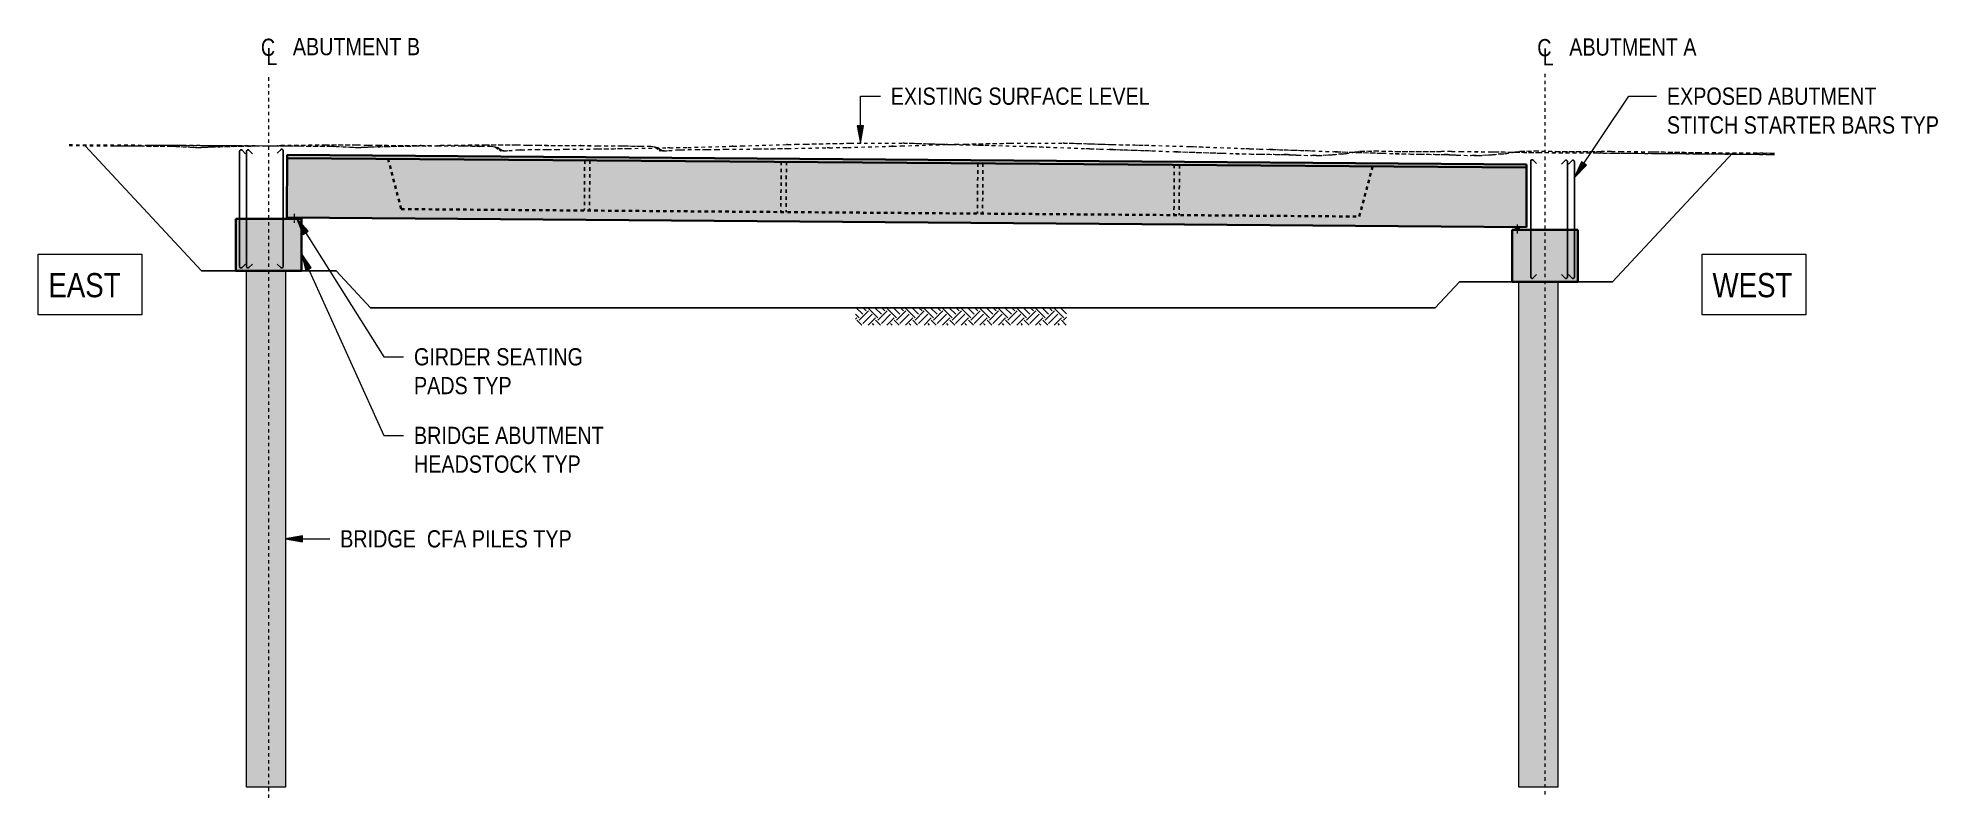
# Model space of a CAD drawing. Header units: metres. Extents: x -351 to -108, y 3 to 559.
# Drawn here: x -163.2 to -108.1, y 3.1 to 25.2 of the extents above; entities that cross this region are included whole.
import ezdxf

# ---------------------------------------------------------------- set-up
doc = ezdxf.new("R2010")
doc.units = ezdxf.units.M
for name, pattern in [('Dash - Tight', [0.0045, 0.003, -0.0015]), ('JacobsCenter', [0.015, 0.009, -0.0015, 0.003, -0.0015]), ('JacobsDash', [0.0045, 0.003, -0.0015])]:
    doc.linetypes.add(name, pattern=pattern)
for name, color, linetype, lineweight in [('A-ANNO-NOTE', 7, 'Continuous', 9), ('A-DETL', 7, 'Continuous', 13), ('A-DETL-GENF', 7, 'Continuous', 9), ('G-ANNO-TEXT', 7, 'Continuous', 9)]:
    doc.layers.add(name, color=color, linetype=linetype, lineweight=lineweight)
doc.styles.add('Arial Narrow', font='ARIALN.TTF', dxfattribs={"height": 0.5})
doc.styles.add('Arial Narrow_1', font='ARIALN.TTF', dxfattribs={"height": 0.7})

msp = doc.modelspace()

# ---------------------------------------------------------------- texts
at = {"layer": 'A-ANNO-NOTE', "char_height": 0.5, "attachment_point": 1, "style": 'Arial Narrow', "bg_fill": 3, "box_fill_scale": 1, "bg_fill_color": 256, "bg_fill_true_color": 13158600, "bg_fill_transparency": 0}
for s, insert in [('ABUTMENT B', (-155.8, 25.161)), ('ABUTMENT A', (-118.784, 25.15))]:
    msp.add_mtext(s, dxfattribs=dict(at, insert=insert))
at = {"layer": 'G-ANNO-TEXT', "char_height": 0.5, "attachment_point": 1, "style": 'Arial Narrow', "bg_fill": 3, "box_fill_scale": 1, "bg_fill_color": 256, "bg_fill_true_color": 13158600, "bg_fill_transparency": 0}
for s, insert in [('EXISTING SURFACE LEVEL', (-138.461, 23.724)), ('GIRDER SEATING ', (-152.287, 16.166)), ('PADS TYP', (-152.287, 15.332)), ('BRIDGE ABUTMENT ', (-152.287, 13.887)), ('HEADSTOCK TYP', (-152.287, 13.054)), ('BRIDGE  CFA PILES TYP', (-154.427, 10.887))]:
    msp.add_mtext(s, dxfattribs=dict(at, insert=insert))
at = {"layer": 'G-ANNO-TEXT', "insert": (-115.952, 23.724), "char_height": 0.5, "attachment_point": 1, "style": 'Arial Narrow', "bg_fill": 3, "box_fill_scale": 1, "bg_fill_color": 256, "bg_fill_transparency": 0}
msp.add_mtext('EXPOSED ABUTMENT', dxfattribs=at)

# ---------------------------------------------------------------- blocks, each defined once
blk = doc.blocks.new('T2DPAA-T2D-PWA-SU-M3D-000101_dwg-40820706-DRG-2873032 - SECTION-STAGE 3')
at = {"color": 9, "linetype": 'Dash - Tight', "lineweight": 18, "true_color": 0xc0c0c0}
for p, q in [((-343.748, 22.038), (-343.646, 22.057)), ((-343.742, 22.037), (-343.645, 22.055)), ((-343.646, 22.057), (-343.235, 22.052)), ((-343.645, 22.055), (-343.646, 22.057)), ((-343.645, 22.055), (-343.256, 22.05)), ((-343.256, 22.05), (-342.446, 22.063)), ((-343.256, 22.05), (-343.235, 22.052)), ((-343.235, 22.052), (-342.381, 22.066)), ((-342.446, 22.063), (-342.335, 22.065)), ((-342.381, 22.066), (-341.436, 22.064)), ((-342.381, 22.066), (-342.335, 22.065)), ((-342.335, 22.065), (-341.444, 22.064)), ((-341.444, 22.064), (-341.132, 22.051)), ((-341.444, 22.064), (-341.436, 22.064)), ((-341.436, 22.064), (-341.106, 22.05)), ((-341.106, 22.05), (-340.85, 22.052)), ((-340.85, 22.052), (-339.584, 22.041)), ((-340.85, 22.052), (-340.813, 22.05)), ((-330.284, 22.03), (-328.957, 22.072)), ((-330.284, 22.031), (-328.984, 22.071)), ((-328.952, 22.072), (-328.984, 22.071)), ((-328.957, 22.072), (-328.984, 22.071)), ((-328.957, 22.072), (-328.707, 22.079)), ((-328.952, 22.072), (-328.707, 22.079)), ((-328.707, 22.079), (-328.45, 22.085)), ((-328.707, 22.079), (-328.445, 22.084)), ((-328.707, 22.079), (-328.707, 22.079)), ((-328.45, 22.085), (-328.417, 22.085)), ((-328.445, 22.084), (-327.129, 22.111)), ((-328.445, 22.084), (-328.417, 22.085)), ((-328.417, 22.085), (-327.129, 22.112)), ((-327.129, 22.112), (-325.607, 22.111)), ((-327.129, 22.112), (-327.129, 22.111)), ((-327.129, 22.111), (-325.574, 22.111)), ((-325.569, 22.111), (-325.607, 22.111)), ((-325.574, 22.111), (-325.607, 22.111)), ((-325.574, 22.111), (-325.424, 22.11)), ((-325.569, 22.111), (-325.423, 22.11)), ((-325.424, 22.11), (-325.41, 22.11)), ((-325.423, 22.11), (-325.424, 22.11)), ((-325.423, 22.11), (-325.409, 22.11)), ((-325.41, 22.11), (-325.371, 22.109)), ((-325.41, 22.11), (-325.405, 22.11)), ((-325.409, 22.11), (-325.405, 22.11)), ((-325.405, 22.11), (-325.368, 22.109)), ((-325.371, 22.109), (-325.312, 22.108)), ((-325.371, 22.109), (-325.358, 22.109)), ((-325.368, 22.109), (-325.358, 22.109)), ((-325.358, 22.109), (-325.301, 22.109)), ((-325.312, 22.108), (-325.206, 22.106)), ((-325.312, 22.108), (-325.285, 22.108)), ((-325.301, 22.109), (-325.285, 22.108)), ((-325.285, 22.108), (-325.184, 22.106)), ((-325.206, 22.106), (-324.984, 22.098)), ((-325.206, 22.106), (-325.155, 22.105)), ((-325.184, 22.106), (-325.155, 22.105)), ((-325.155, 22.105), (-324.949, 22.098)), ((-324.984, 22.098), (-324.159, 22.071)), ((-324.984, 22.098), (-324.882, 22.096)), ((-324.949, 22.098), (-324.882, 22.096)), ((-324.882, 22.096), (-324.183, 22.073)), ((-324.183, 22.073), (-323.518, 22.06)), ((-324.183, 22.073), (-324.159, 22.071)), ((-324.159, 22.071), (-323.373, 22.056)), ((-323.518, 22.06), (-323.401, 22.057)), ((-323.518, 22.06), (-323.373, 22.056)), ((-323.401, 22.057), (-323.214, 22.052)), ((-323.373, 22.056), (-323.235, 22.053)), ((-323.235, 22.053), (-323.021, 22.047)), ((-323.235, 22.053), (-323.214, 22.052)), ((-323.214, 22.052), (-323.021, 22.047)), ((-349.786, 22.044), (-348.498, 22.037)), ((-349.786, 22.042), (-347.745, 22.03)), ((-348.498, 22.037), (-347.111, 22.026)), ((-348.498, 22.037), (-347.745, 22.03)), ((-347.745, 22.03), (-346.835, 22.023)), ((-347.111, 22.026), (-346.841, 22.024)), ((-346.841, 22.024), (-346.815, 22.023)), ((-346.841, 22.024), (-346.835, 22.023)), ((-346.835, 22.023), (-346.746, 22.02)), ((-346.815, 22.023), (-346.679, 22.018)), ((-346.746, 22.02), (-346.231, 21.996)), ((-346.746, 22.02), (-346.679, 22.018)), ((-346.679, 22.018), (-346.177, 21.995)), ((-346.231, 21.996), (-346.116, 21.987)), ((-346.231, 21.996), (-346.177, 21.995)), ((-346.177, 21.995), (-346.065, 21.986)), ((-346.116, 21.987), (-345.95, 21.994)), ((-346.116, 21.987), (-346.049, 21.984)), ((-346.065, 21.986), (-346.049, 21.984)), ((-346.049, 21.984), (-345.888, 21.991)), ((-345.95, 21.994), (-345.483, 22.012)), ((-345.95, 21.994), (-345.863, 21.993)), ((-345.888, 21.991), (-345.863, 21.993)), ((-345.863, 21.993), (-345.416, 22.01)), ((-345.483, 22.012), (-344.386, 22.036)), ((-345.483, 22.012), (-345.416, 22.01)), ((-345.416, 22.01), (-344.366, 22.032)), ((-344.386, 22.036), (-344.007, 22.036)), ((-344.386, 22.036), (-344.366, 22.032)), ((-344.366, 22.032), (-344.003, 22.033)), ((-344.007, 22.036), (-343.748, 22.038)), ((-344.003, 22.033), (-344.007, 22.036)), ((-344.003, 22.033), (-343.756, 22.035)), ((-343.748, 22.038), (-343.756, 22.035)), ((-343.742, 22.037), (-343.756, 22.035)), ((-341.132, 22.051), (-341.088, 22.049)), ((-341.106, 22.05), (-341.088, 22.049)), ((-341.088, 22.049), (-340.842, 22.05)), ((-340.842, 22.05), (-340.813, 22.05)), ((-340.813, 22.05), (-339.602, 22.04)), ((-339.584, 22.041), (-339.602, 22.04)), ((-339.578, 22.04), (-339.602, 22.04)), ((-339.584, 22.041), (-339.384, 22.04)), ((-339.578, 22.04), (-339.387, 22.039)), ((-339.387, 22.039), (-339.384, 22.04)), ((-339.387, 22.039), (-339.124, 22.038)), ((-339.384, 22.04), (-339.107, 22.038)), ((-339.124, 22.038), (-339.091, 22.037)), ((-339.107, 22.038), (-338.37, 22.033)), ((-339.107, 22.038), (-339.091, 22.037)), ((-339.091, 22.037), (-338.4, 22.032)), ((-338.4, 22.032), (-338.301, 22.031)), ((-338.37, 22.033), (-337.845, 22.024)), ((-338.37, 22.033), (-338.301, 22.031)), ((-338.301, 22.031), (-337.856, 22.024)), ((-337.856, 22.024), (-337.607, 22.024)), ((-337.856, 22.024), (-337.845, 22.024)), ((-337.845, 22.024), (-337.551, 22.024)), ((-337.607, 22.024), (-337.543, 22.024)), ((-337.551, 22.024), (-337.347, 21.983)), ((-337.551, 22.024), (-337.543, 22.024)), ((-337.543, 22.024), (-337.432, 22.001)), ((-337.432, 22.001), (-337.426, 21.997)), ((-337.432, 22.001), (-337.347, 21.983)), ((-337.426, 21.997), (-337.3, 21.901)), ((-337.347, 21.983), (-337.336, 21.974)), ((-337.336, 21.974), (-337.283, 21.935)), ((-337.336, 21.974), (-337.3, 21.901)), ((-337.3, 21.901), (-337.291, 21.894)), ((-337.291, 21.894), (-337.283, 21.935)), ((-337.291, 21.894), (-337.276, 21.885)), ((-337.283, 21.935), (-337.2, 21.885)), ((-337.166, 21.892), (-337.276, 21.885)), ((-337.2, 21.885), (-337.276, 21.885)), ((-337.2, 21.885), (-337.039, 21.896)), ((-337.166, 21.892), (-337.036, 21.901)), ((-337.039, 21.896), (-336.741, 21.915)), ((-337.036, 21.901), (-337.039, 21.896)), ((-337.036, 21.901), (-336.794, 21.916)), ((-336.794, 21.916), (-336.743, 21.92)), ((-336.743, 21.92), (-336.668, 21.92)), ((-336.743, 21.92), (-336.697, 21.919)), ((-336.741, 21.915), (-336.697, 21.919)), ((-336.741, 21.915), (-336.702, 21.917)), ((-336.702, 21.917), (-336.68, 21.919)), ((-336.697, 21.919), (-336.702, 21.917)), ((-336.697, 21.919), (-336.668, 21.92)), ((-336.697, 21.919), (-336.68, 21.919)), ((-336.68, 21.919), (-336.252, 21.926)), ((-336.668, 21.92), (-336.225, 21.927)), ((-336.252, 21.926), (-335.916, 21.927)), ((-336.252, 21.926), (-336.225, 21.927)), ((-336.225, 21.927), (-335.9, 21.928)), ((-335.916, 21.927), (-335.661, 21.928)), ((-335.916, 21.927), (-335.9, 21.928)), ((-335.9, 21.928), (-335.652, 21.929)), ((-335.661, 21.928), (-335.38, 21.935)), ((-335.661, 21.928), (-335.652, 21.929)), ((-335.652, 21.929), (-335.38, 21.936)), ((-335.38, 21.936), (-334.506, 21.945)), ((-335.38, 21.935), (-334.479, 21.944)), ((-335.38, 21.936), (-335.38, 21.935)), ((-334.506, 21.945), (-334.435, 21.945)), ((-334.479, 21.944), (-333.58, 21.958)), ((-334.479, 21.944), (-334.435, 21.945)), ((-334.435, 21.945), (-333.58, 21.958)), ((-333.58, 21.958), (-332.438, 21.979)), ((-333.58, 21.958), (-332.38, 21.979)), ((-333.58, 21.958), (-333.58, 21.958)), ((-332.37, 21.98), (-332.438, 21.979)), ((-332.38, 21.979), (-332.438, 21.979)), ((-332.38, 21.979), (-331.846, 21.987)), ((-332.37, 21.98), (-331.846, 21.987)), ((-331.846, 21.987), (-330.532, 22.023)), ((-331.846, 21.987), (-330.558, 22.022)), ((-331.846, 21.987), (-331.846, 21.987)), ((-330.527, 22.023), (-330.558, 22.022)), ((-330.532, 22.023), (-330.558, 22.022)), ((-330.532, 22.023), (-330.284, 22.03)), ((-330.527, 22.023), (-330.284, 22.031)), ((-330.284, 22.031), (-330.284, 22.03)), ((-323.021, 22.047), (-321.967, 22.015)), ((-323.021, 22.047), (-321.857, 22.012)), ((-323.021, 22.047), (-323.021, 22.047)), ((-321.967, 22.015), (-321.823, 22.011)), ((-321.857, 22.012), (-321.438, 21.997)), ((-321.857, 22.012), (-321.823, 22.011)), ((-321.823, 22.011), (-321.437, 21.997)), ((-321.438, 21.997), (-320.199, 21.951)), ((-321.437, 21.997), (-321.438, 21.997)), ((-321.437, 21.997), (-320.299, 21.956)), ((-320.299, 21.956), (-320.162, 21.951)), ((-320.199, 21.951), (-319.894, 21.94)), ((-320.199, 21.951), (-320.162, 21.951)), ((-320.162, 21.951), (-319.894, 21.94)), ((-319.894, 21.94), (-319.626, 21.932)), ((-319.894, 21.94), (-319.589, 21.93)), ((-319.894, 21.94), (-319.894, 21.94)), ((-319.511, 21.928), (-319.626, 21.932)), ((-319.589, 21.93), (-319.626, 21.932)), ((-319.589, 21.93), (-318.382, 21.891)), ((-319.511, 21.928), (-318.382, 21.891)), ((-318.382, 21.891), (-317.745, 21.865)), ((-318.382, 21.891), (-317.701, 21.863)), ((-318.382, 21.891), (-318.382, 21.891)), ((-317.634, 21.862), (-317.745, 21.865)), ((-317.701, 21.863), (-317.745, 21.865)), ((-317.701, 21.863), (-316.329, 21.819)), ((-317.634, 21.862), (-316.329, 21.82)), ((-316.329, 21.82), (-315.962, 21.808)), ((-316.329, 21.82), (-316.329, 21.819)), ((-316.329, 21.819), (-315.943, 21.806)), ((-315.962, 21.808), (-315.778, 21.807)), ((-315.962, 21.808), (-315.943, 21.806)), ((-315.943, 21.806), (-315.749, 21.805)), ((-315.778, 21.807), (-315.559, 21.799)), ((-315.778, 21.807), (-315.749, 21.805)), ((-315.749, 21.805), (-315.519, 21.797)), ((-315.559, 21.799), (-315.267, 21.794)), ((-315.559, 21.799), (-315.519, 21.797)), ((-315.519, 21.797), (-315.212, 21.792)), ((-315.267, 21.794), (-314.836, 21.788)), ((-315.267, 21.794), (-315.212, 21.792)), ((-315.212, 21.792), (-314.76, 21.785)), ((-314.836, 21.788), (-314.634, 21.784)), ((-314.836, 21.788), (-314.76, 21.785)), ((-314.76, 21.785), (-314.547, 21.781)), ((-314.634, 21.784), (-314.516, 21.781)), ((-314.492, 21.782), (-314.547, 21.781)), ((-314.547, 21.781), (-314.516, 21.781)), ((-314.516, 21.781), (-314.469, 21.782)), ((-314.492, 21.782), (-314.433, 21.783)), ((-314.412, 21.778), (-314.492, 21.782)), ((-314.433, 21.783), (-314.469, 21.782)), ((-314.433, 21.783), (-314.387, 21.78)), ((-314.412, 21.778), (-314.387, 21.78)), ((-314.412, 21.778), (-314.295, 21.769)), ((-314.387, 21.78), (-314.318, 21.775)), ((-314.318, 21.775), (-314.231, 21.769)), ((-314.295, 21.769), (-314.221, 21.769)), ((-314.295, 21.769), (-314.231, 21.769)), ((-314.231, 21.769), (-314.215, 21.769)), ((-314.221, 21.769), (-314.161, 21.766)), ((-314.221, 21.769), (-314.215, 21.769)), ((-314.215, 21.769), (-314.201, 21.768)), ((-314.201, 21.768), (-314.159, 21.768)), ((-314.201, 21.768), (-314.161, 21.766)), ((-314.161, 21.766), (-313.978, 21.763)), ((-314.159, 21.768), (-313.968, 21.764)), ((-313.978, 21.763), (-313.968, 21.764)), ((-313.978, 21.763), (-313.758, 21.751)), ((-313.968, 21.764), (-313.789, 21.754)), ((-313.688, 21.749), (-313.789, 21.754)), ((-313.632, 21.752), (-313.758, 21.751)), ((-313.688, 21.749), (-313.758, 21.751)), ((-313.609, 21.75), (-313.688, 21.749)), ((-313.632, 21.752), (-313.629, 21.752)), ((-313.632, 21.752), (-313.622, 21.752)), ((-313.629, 21.752), (-313.622, 21.752)), ((-313.622, 21.752), (-313.629, 21.752)), ((-313.622, 21.752), (-313.618, 21.753)), ((-313.622, 21.752), (-313.618, 21.753)), ((-313.622, 21.752), (-313.604, 21.75)), ((-313.622, 21.752), (-313.622, 21.752)), ((-313.622, 21.752), (-313.553, 21.752)), ((-313.618, 21.753), (-313.258, 21.776)), ((-313.609, 21.75), (-313.604, 21.75)), ((-313.604, 21.75), (-313.553, 21.752)), ((-313.553, 21.752), (-313.545, 21.752)), ((-313.545, 21.752), (-313.26, 21.77)), ((-313.26, 21.77), (-313.157, 21.778)), ((-313.26, 21.77), (-313.258, 21.776)), ((-313.258, 21.776), (-313.127, 21.785)), ((-313.157, 21.778), (-312.978, 21.791)), ((-313.157, 21.778), (-313.127, 21.785)), ((-313.127, 21.785), (-312.9, 21.801)), ((-312.9, 21.801), (-312.978, 21.791)), ((-312.903, 21.796), (-312.978, 21.791)), ((-312.903, 21.796), (-312.78, 21.804)), ((-312.9, 21.801), (-312.761, 21.811)), ((-312.78, 21.804), (-312.563, 21.843)), ((-312.78, 21.804), (-312.761, 21.811)), ((-312.761, 21.811), (-312.517, 21.854)), ((-312.563, 21.843), (-312.517, 21.854)), ((-312.563, 21.843), (-312.539, 21.848)), ((-312.539, 21.848), (-312.483, 21.859)), ((-312.517, 21.854), (-312.49, 21.86)), ((-312.49, 21.86), (-312.36, 21.878)), ((-312.49, 21.86), (-312.483, 21.859)), ((-312.483, 21.859), (-312.363, 21.876)), ((-312.363, 21.876), (-312.36, 21.878)), ((-312.363, 21.876), (-312.362, 21.876)), ((-312.362, 21.876), (-312.336, 21.876)), ((-312.36, 21.878), (-312.359, 21.878)), ((-312.359, 21.878), (-312.358, 21.878)), ((-312.359, 21.878), (-312.336, 21.876)), ((-312.358, 21.878), (-311.926, 21.889)), ((-312.358, 21.878), (-312.309, 21.876)), ((-312.336, 21.876), (-312.334, 21.876)), ((-312.334, 21.876), (-312.309, 21.876)), ((-312.309, 21.876), (-311.902, 21.887)), ((-311.926, 21.889), (-311.328, 21.875)), ((-311.926, 21.889), (-311.902, 21.887)), ((-311.902, 21.887), (-311.34, 21.873)), ((-311.34, 21.873), (-311.268, 21.872)), ((-311.328, 21.875), (-309.957, 21.87)), ((-311.328, 21.875), (-311.268, 21.872)), ((-311.268, 21.872), (-309.993, 21.867)), ((-309.957, 21.87), (-309.993, 21.867)), ((-309.961, 21.867), (-309.993, 21.867)), ((-309.718, 21.87), (-309.961, 21.867)), ((-309.696, 21.873), (-309.957, 21.87)), ((-309.696, 21.873), (-309.718, 21.87)), ((-309.689, 21.87), (-309.718, 21.87)), ((-309.696, 21.873), (-309.428, 21.871)), ((-309.689, 21.87), (-309.434, 21.868)), ((-309.434, 21.868), (-309.428, 21.871)), ((-309.434, 21.868), (-308.519, 21.86)), ((-309.428, 21.871), (-308.464, 21.862)), ((-308.519, 21.86), (-308.413, 21.859)), ((-308.464, 21.862), (-307.171, 21.84)), ((-308.464, 21.862), (-308.413, 21.859)), ((-308.413, 21.859), (-307.187, 21.838)), ((-307.187, 21.838), (-307.171, 21.84)), ((-307.187, 21.838), (-305.498, 21.827)), ((-307.171, 21.84), (-305.391, 21.828)), ((-305.498, 21.827), (-305.302, 21.825)), ((-305.391, 21.828), (-301.877, 21.801)), ((-305.391, 21.828), (-305.302, 21.825)), ((-305.302, 21.825), (-301.968, 21.799)), ((-301.968, 21.799), (-301.877, 21.801)), ((-301.968, 21.799), (-300.33, 21.783)), ((-301.877, 21.801), (-300.33, 21.785))]:
    blk.add_line(p, q, dxfattribs=at)
blk = doc.blocks.new('T2DPAA-T2D-PWA-SU-M3D-000100_SurveySurface_rvt-3-DRG-2873032 - SECTION-STAGE 3')
at = {"color": 9, "linetype": 'Dash - Tight', "lineweight": 18, "true_color": 0xc0c0c0}
blk.add_blockref('T2DPAA-T2D-PWA-SU-M3D-000101_dwg-40820706-DRG-2873032 - SECTION-STAGE 3', (0, 0), dxfattribs=at)
blk = doc.blocks.new('T2DPAA-T2D-PWA-SU-M3D-000101_dwg-V2-DRG-2873032 - SECTION-STAGE 3')
at = {"color": 9, "linetype": 'Dash - Tight', "lineweight": 18, "true_color": 0xc0c0c0}
for p, q in [((-349.786, 22.069), (-347.493, 22.057)), ((-349.786, 22.068), (-343.115, 22.03)), ((-349.786, 22.068), (-347.493, 22.057)), ((-347.493, 22.057), (-343.869, 22.037)), ((-339.113, 22.038), (-339.011, 22.057)), ((-339.107, 22.037), (-339.01, 22.055)), ((-339.011, 22.057), (-338.6, 22.052)), ((-339.01, 22.055), (-339.011, 22.057)), ((-339.01, 22.055), (-338.621, 22.05)), ((-338.621, 22.05), (-337.811, 22.063)), ((-338.621, 22.05), (-338.6, 22.052)), ((-338.6, 22.052), (-337.745, 22.066)), ((-337.811, 22.063), (-337.7, 22.065)), ((-337.745, 22.066), (-336.801, 22.064)), ((-337.745, 22.066), (-337.7, 22.065)), ((-337.7, 22.065), (-336.81, 22.064)), ((-336.81, 22.064), (-336.497, 22.051)), ((-336.81, 22.064), (-336.801, 22.064)), ((-336.801, 22.064), (-336.47, 22.05)), ((-336.47, 22.05), (-336.215, 22.052)), ((-336.215, 22.052), (-334.949, 22.041)), ((-336.215, 22.052), (-336.178, 22.05)), ((-325.649, 22.03), (-324.322, 22.072)), ((-325.649, 22.031), (-324.349, 22.071)), ((-324.317, 22.072), (-324.349, 22.071)), ((-324.322, 22.072), (-324.349, 22.071)), ((-324.322, 22.072), (-324.072, 22.079)), ((-324.317, 22.072), (-324.072, 22.079)), ((-324.072, 22.079), (-323.815, 22.085)), ((-324.072, 22.079), (-323.81, 22.084)), ((-324.072, 22.079), (-324.072, 22.079)), ((-323.815, 22.085), (-323.781, 22.085)), ((-323.81, 22.084), (-322.494, 22.111)), ((-323.81, 22.084), (-323.781, 22.085)), ((-323.781, 22.085), (-322.494, 22.112)), ((-322.494, 22.112), (-320.972, 22.111)), ((-322.494, 22.112), (-322.494, 22.111)), ((-322.494, 22.111), (-320.939, 22.111)), ((-320.934, 22.111), (-320.972, 22.111)), ((-320.939, 22.111), (-320.972, 22.111)), ((-320.939, 22.111), (-320.789, 22.11)), ((-320.934, 22.111), (-320.788, 22.11)), ((-320.789, 22.11), (-320.775, 22.11)), ((-320.788, 22.11), (-320.789, 22.11)), ((-320.788, 22.11), (-320.774, 22.11)), ((-320.775, 22.11), (-320.736, 22.109)), ((-320.775, 22.11), (-320.77, 22.11)), ((-320.774, 22.11), (-320.77, 22.11)), ((-320.77, 22.11), (-320.733, 22.109)), ((-320.736, 22.109), (-320.677, 22.108)), ((-320.736, 22.109), (-320.722, 22.109)), ((-320.733, 22.109), (-320.722, 22.109)), ((-320.722, 22.109), (-320.666, 22.109)), ((-320.677, 22.108), (-320.571, 22.106)), ((-320.677, 22.108), (-320.65, 22.108)), ((-320.666, 22.109), (-320.65, 22.108)), ((-320.65, 22.108), (-320.549, 22.106)), ((-320.571, 22.106), (-320.349, 22.098)), ((-320.571, 22.106), (-320.52, 22.105)), ((-320.549, 22.106), (-320.52, 22.105)), ((-320.52, 22.105), (-320.314, 22.098)), ((-320.349, 22.098), (-319.524, 22.071)), ((-320.349, 22.098), (-320.246, 22.096)), ((-320.314, 22.098), (-320.246, 22.096)), ((-320.246, 22.096), (-319.548, 22.073)), ((-319.548, 22.073), (-318.884, 22.06)), ((-319.548, 22.073), (-319.524, 22.071)), ((-319.524, 22.071), (-318.739, 22.056)), ((-318.884, 22.06), (-318.766, 22.057)), ((-318.884, 22.06), (-318.739, 22.056)), ((-318.766, 22.057), (-318.579, 22.052)), ((-318.739, 22.056), (-318.6, 22.053)), ((-318.6, 22.053), (-318.386, 22.047)), ((-318.6, 22.053), (-318.579, 22.052)), ((-318.579, 22.052), (-318.386, 22.047)), ((-343.869, 22.037), (-342.474, 22.026)), ((-343.869, 22.037), (-343.115, 22.03)), ((-343.115, 22.03), (-342.2, 22.023)), ((-342.474, 22.026), (-342.206, 22.024)), ((-342.206, 22.024), (-342.18, 22.023)), ((-342.206, 22.024), (-342.2, 22.023)), ((-342.2, 22.023), (-342.11, 22.02)), ((-342.18, 22.023), (-342.043, 22.018)), ((-342.11, 22.02), (-341.595, 21.996)), ((-342.11, 22.02), (-342.043, 22.018)), ((-342.043, 22.018), (-341.541, 21.995)), ((-341.595, 21.996), (-341.481, 21.987)), ((-341.595, 21.996), (-341.541, 21.995)), ((-341.541, 21.995), (-341.43, 21.986)), ((-341.481, 21.987), (-341.315, 21.994)), ((-341.481, 21.987), (-341.413, 21.984)), ((-341.43, 21.986), (-341.413, 21.984)), ((-341.413, 21.984), (-341.253, 21.991)), ((-341.315, 21.994), (-340.847, 22.012)), ((-341.315, 21.994), (-341.227, 21.993)), ((-341.253, 21.991), (-341.227, 21.993)), ((-341.227, 21.993), (-340.78, 22.01)), ((-340.847, 22.012), (-339.751, 22.036)), ((-340.847, 22.012), (-340.78, 22.01)), ((-340.78, 22.01), (-339.731, 22.032)), ((-339.751, 22.036), (-339.372, 22.036)), ((-339.751, 22.036), (-339.731, 22.032)), ((-339.731, 22.032), (-339.368, 22.033)), ((-339.372, 22.036), (-339.113, 22.038)), ((-339.368, 22.033), (-339.372, 22.036)), ((-339.368, 22.033), (-339.121, 22.035)), ((-339.113, 22.038), (-339.121, 22.035)), ((-339.107, 22.037), (-339.121, 22.035)), ((-336.497, 22.051), (-336.453, 22.049)), ((-336.47, 22.05), (-336.453, 22.049)), ((-336.453, 22.049), (-336.207, 22.05)), ((-336.207, 22.05), (-336.178, 22.05)), ((-336.178, 22.05), (-334.967, 22.04)), ((-334.949, 22.041), (-334.967, 22.04)), ((-334.943, 22.04), (-334.967, 22.04)), ((-334.949, 22.041), (-334.749, 22.04)), ((-334.943, 22.04), (-334.752, 22.039)), ((-334.752, 22.039), (-334.749, 22.04)), ((-334.752, 22.039), (-334.489, 22.038)), ((-334.749, 22.04), (-334.472, 22.038)), ((-334.489, 22.038), (-334.456, 22.037)), ((-334.472, 22.038), (-333.734, 22.033)), ((-334.472, 22.038), (-334.456, 22.037)), ((-334.456, 22.037), (-333.765, 22.032)), ((-333.765, 22.032), (-333.666, 22.031)), ((-333.734, 22.033), (-333.21, 22.024)), ((-333.734, 22.033), (-333.666, 22.031)), ((-333.666, 22.031), (-333.221, 22.024)), ((-333.221, 22.024), (-332.972, 22.024)), ((-333.221, 22.024), (-333.21, 22.024)), ((-333.21, 22.024), (-332.916, 22.024)), ((-332.972, 22.024), (-332.908, 22.024)), ((-332.916, 22.024), (-332.712, 21.983)), ((-332.916, 22.024), (-332.908, 22.024)), ((-332.908, 22.024), (-332.797, 22.002)), ((-332.797, 22.002), (-332.791, 21.997)), ((-332.797, 22.002), (-332.712, 21.983)), ((-332.791, 21.997), (-332.665, 21.9)), ((-332.712, 21.983), (-332.701, 21.974)), ((-332.701, 21.974), (-332.648, 21.935)), ((-332.701, 21.974), (-332.665, 21.9)), ((-332.665, 21.9), (-332.656, 21.893)), ((-332.656, 21.893), (-332.648, 21.935)), ((-332.656, 21.893), (-332.642, 21.885)), ((-332.648, 21.935), (-332.566, 21.885)), ((-332.531, 21.892), (-332.642, 21.885)), ((-332.566, 21.885), (-332.642, 21.885)), ((-332.566, 21.885), (-332.404, 21.896)), ((-332.531, 21.892), (-332.401, 21.901)), ((-332.404, 21.896), (-332.105, 21.915)), ((-332.401, 21.901), (-332.404, 21.896)), ((-332.401, 21.901), (-332.158, 21.917)), ((-332.158, 21.917), (-332.108, 21.92)), ((-332.108, 21.92), (-332.033, 21.92)), ((-332.108, 21.92), (-332.062, 21.919)), ((-332.105, 21.915), (-332.062, 21.919)), ((-332.105, 21.915), (-332.067, 21.918)), ((-332.067, 21.918), (-332.045, 21.919)), ((-332.062, 21.919), (-332.067, 21.918)), ((-332.062, 21.919), (-332.033, 21.92)), ((-332.062, 21.919), (-332.045, 21.919)), ((-332.045, 21.919), (-331.617, 21.926)), ((-332.033, 21.92), (-331.59, 21.927)), ((-331.617, 21.926), (-331.281, 21.927)), ((-331.617, 21.926), (-331.59, 21.927)), ((-331.59, 21.927), (-331.265, 21.928)), ((-331.281, 21.927), (-331.026, 21.928)), ((-331.281, 21.927), (-331.265, 21.928)), ((-331.265, 21.928), (-331.017, 21.929)), ((-331.026, 21.928), (-330.745, 21.935)), ((-331.026, 21.928), (-331.017, 21.929)), ((-331.017, 21.929), (-330.745, 21.936)), ((-330.745, 21.936), (-329.871, 21.945)), ((-330.745, 21.935), (-329.843, 21.944)), ((-330.745, 21.936), (-330.745, 21.935)), ((-329.871, 21.945), (-329.8, 21.945)), ((-329.843, 21.944), (-328.945, 21.958)), ((-329.843, 21.944), (-329.8, 21.945)), ((-329.8, 21.945), (-328.945, 21.958)), ((-328.945, 21.958), (-327.804, 21.979)), ((-328.945, 21.958), (-327.746, 21.979)), ((-328.945, 21.958), (-328.945, 21.958)), ((-327.735, 21.98), (-327.804, 21.979)), ((-327.746, 21.979), (-327.804, 21.979)), ((-327.746, 21.979), (-327.211, 21.987)), ((-327.735, 21.98), (-327.211, 21.987)), ((-327.211, 21.987), (-325.897, 22.023)), ((-327.211, 21.987), (-325.924, 22.022)), ((-327.211, 21.987), (-327.211, 21.987)), ((-325.892, 22.023), (-325.924, 22.022)), ((-325.897, 22.023), (-325.924, 22.022)), ((-325.897, 22.023), (-325.649, 22.03)), ((-325.892, 22.023), (-325.649, 22.031)), ((-325.649, 22.031), (-325.649, 22.03)), ((-318.386, 22.047), (-317.332, 22.015)), ((-318.386, 22.047), (-317.221, 22.012)), ((-318.386, 22.047), (-318.386, 22.047)), ((-317.332, 22.015), (-317.187, 22.011)), ((-317.221, 22.012), (-316.803, 21.997)), ((-317.221, 22.012), (-317.187, 22.011)), ((-317.187, 22.011), (-316.802, 21.997)), ((-316.803, 21.997), (-315.564, 21.951)), ((-316.802, 21.997), (-316.803, 21.997)), ((-316.802, 21.997), (-315.664, 21.956)), ((-315.664, 21.956), (-315.527, 21.951)), ((-315.564, 21.951), (-315.259, 21.94)), ((-315.564, 21.951), (-315.527, 21.951)), ((-315.527, 21.951), (-315.259, 21.94)), ((-315.259, 21.94), (-314.991, 21.932)), ((-315.259, 21.94), (-314.954, 21.93)), ((-315.259, 21.94), (-315.259, 21.94)), ((-314.877, 21.928), (-314.991, 21.932)), ((-314.954, 21.93), (-314.991, 21.932)), ((-314.954, 21.93), (-313.747, 21.891)), ((-314.877, 21.928), (-313.747, 21.891)), ((-313.747, 21.891), (-313.11, 21.865)), ((-313.747, 21.891), (-313.067, 21.863)), ((-313.747, 21.891), (-313.747, 21.891)), ((-313, 21.862), (-313.11, 21.865)), ((-313.067, 21.863), (-313.11, 21.865)), ((-313.067, 21.863), (-311.694, 21.819)), ((-313, 21.862), (-311.694, 21.82)), ((-311.694, 21.82), (-311.327, 21.808)), ((-311.694, 21.82), (-311.694, 21.819)), ((-311.694, 21.819), (-311.308, 21.806)), ((-311.327, 21.808), (-311.143, 21.807)), ((-311.327, 21.808), (-311.308, 21.806)), ((-311.308, 21.806), (-311.115, 21.805)), ((-311.143, 21.807), (-310.924, 21.799)), ((-311.143, 21.807), (-311.115, 21.805)), ((-311.115, 21.805), (-310.884, 21.797)), ((-310.924, 21.799), (-310.632, 21.794)), ((-310.924, 21.799), (-310.884, 21.797)), ((-310.884, 21.797), (-310.577, 21.792)), ((-310.632, 21.794), (-310.202, 21.788)), ((-310.632, 21.794), (-310.577, 21.792)), ((-310.577, 21.792), (-310.125, 21.785)), ((-310.202, 21.788), (-309.999, 21.784)), ((-310.202, 21.788), (-310.125, 21.785)), ((-310.125, 21.785), (-309.912, 21.781)), ((-309.999, 21.784), (-309.881, 21.781)), ((-309.857, 21.782), (-309.912, 21.781)), ((-309.912, 21.781), (-309.881, 21.781)), ((-309.881, 21.781), (-309.833, 21.782)), ((-309.857, 21.782), (-309.798, 21.783)), ((-309.777, 21.778), (-309.857, 21.782)), ((-309.798, 21.783), (-309.833, 21.782)), ((-309.798, 21.783), (-309.752, 21.78)), ((-309.777, 21.778), (-309.752, 21.78)), ((-309.777, 21.778), (-309.659, 21.769)), ((-309.752, 21.78), (-309.683, 21.775)), ((-309.683, 21.775), (-309.596, 21.769)), ((-309.659, 21.769), (-309.586, 21.769)), ((-309.659, 21.769), (-309.596, 21.769)), ((-309.596, 21.769), (-309.58, 21.769)), ((-309.586, 21.769), (-309.526, 21.766)), ((-309.586, 21.769), (-309.58, 21.769)), ((-309.58, 21.769), (-309.566, 21.768)), ((-309.566, 21.768), (-309.525, 21.768)), ((-309.566, 21.768), (-309.526, 21.766)), ((-309.526, 21.766), (-309.343, 21.763)), ((-309.525, 21.768), (-309.333, 21.764)), ((-309.343, 21.763), (-309.333, 21.764)), ((-309.343, 21.763), (-309.123, 21.751)), ((-309.333, 21.764), (-309.153, 21.754)), ((-309.053, 21.749), (-309.153, 21.754)), ((-308.996, 21.752), (-309.123, 21.751)), ((-309.053, 21.749), (-309.123, 21.751)), ((-308.973, 21.749), (-309.053, 21.749)), ((-308.996, 21.752), (-308.993, 21.752)), ((-308.996, 21.752), (-308.987, 21.752)), ((-308.993, 21.752), (-308.987, 21.752)), ((-308.987, 21.752), (-308.993, 21.752)), ((-308.987, 21.752), (-308.984, 21.753)), ((-308.987, 21.752), (-308.984, 21.753)), ((-308.987, 21.752), (-308.969, 21.75)), ((-308.987, 21.752), (-308.987, 21.752)), ((-308.987, 21.752), (-308.918, 21.752)), ((-308.984, 21.753), (-308.623, 21.776)), ((-308.973, 21.749), (-308.969, 21.75)), ((-308.969, 21.75), (-308.918, 21.752)), ((-308.918, 21.752), (-308.91, 21.752)), ((-308.91, 21.752), (-308.625, 21.77)), ((-308.625, 21.77), (-308.522, 21.778)), ((-308.625, 21.77), (-308.623, 21.776)), ((-308.623, 21.776), (-308.493, 21.785)), ((-308.522, 21.778), (-308.343, 21.79)), ((-308.522, 21.778), (-308.493, 21.785)), ((-308.493, 21.785), (-308.266, 21.801)), ((-308.266, 21.801), (-308.343, 21.79)), ((-308.269, 21.796), (-308.343, 21.79)), ((-308.269, 21.796), (-308.145, 21.804)), ((-308.266, 21.801), (-308.126, 21.811)), ((-308.145, 21.804), (-307.928, 21.842)), ((-308.145, 21.804), (-308.126, 21.811)), ((-308.126, 21.811), (-307.882, 21.854)), ((-307.928, 21.842), (-307.882, 21.854)), ((-307.928, 21.842), (-307.904, 21.848)), ((-307.904, 21.848), (-307.848, 21.859)), ((-307.882, 21.854), (-307.855, 21.86)), ((-307.855, 21.86), (-307.725, 21.878)), ((-307.855, 21.86), (-307.848, 21.859)), ((-307.848, 21.859), (-307.728, 21.876)), ((-307.728, 21.876), (-307.725, 21.878)), ((-307.728, 21.876), (-307.727, 21.876)), ((-307.727, 21.876), (-307.7, 21.876)), ((-307.725, 21.878), (-307.724, 21.878)), ((-307.724, 21.878), (-307.722, 21.878)), ((-307.724, 21.878), (-307.7, 21.876)), ((-307.722, 21.878), (-307.291, 21.889)), ((-307.722, 21.878), (-307.674, 21.876)), ((-307.7, 21.876), (-307.699, 21.876)), ((-307.699, 21.876), (-307.674, 21.876)), ((-307.674, 21.876), (-307.267, 21.887)), ((-307.291, 21.889), (-306.693, 21.875)), ((-307.291, 21.889), (-307.267, 21.887)), ((-307.267, 21.887), (-306.704, 21.873)), ((-306.704, 21.873), (-306.633, 21.872)), ((-306.693, 21.875), (-305.322, 21.87)), ((-306.693, 21.875), (-306.633, 21.872)), ((-306.633, 21.872), (-305.359, 21.867)), ((-305.322, 21.87), (-305.359, 21.867)), ((-305.326, 21.867), (-305.359, 21.867)), ((-305.083, 21.87), (-305.326, 21.867)), ((-305.062, 21.873), (-305.322, 21.87)), ((-305.062, 21.873), (-305.083, 21.87)), ((-305.054, 21.87), (-305.083, 21.87)), ((-305.062, 21.873), (-304.794, 21.871)), ((-305.054, 21.87), (-304.799, 21.868)), ((-304.799, 21.868), (-304.794, 21.871)), ((-304.799, 21.868), (-303.884, 21.86)), ((-304.794, 21.871), (-303.828, 21.862)), ((-303.884, 21.86), (-303.778, 21.859)), ((-303.828, 21.862), (-302.536, 21.84)), ((-303.828, 21.862), (-303.778, 21.859)), ((-303.778, 21.859), (-302.552, 21.838)), ((-302.552, 21.838), (-302.536, 21.84)), ((-302.552, 21.838), (-300.862, 21.827)), ((-302.536, 21.84), (-300.755, 21.828)), ((-300.862, 21.827), (-300.666, 21.825)), ((-300.755, 21.828), (-300.33, 21.825)), ((-300.755, 21.828), (-300.666, 21.825)), ((-300.666, 21.825), (-300.33, 21.823))]:
    blk.add_line(p, q, dxfattribs=at)
blk = doc.blocks.new('T2DPAA-T2D-PWA-SU-M3D-000100_SurveySurface_rvt-4-DRG-2873032 - SECTION-STAGE 3')
at = {"color": 9, "linetype": 'Dash - Tight', "lineweight": 18, "true_color": 0xc0c0c0}
blk.add_blockref('T2DPAA-T2D-PWA-SU-M3D-000101_dwg-V2-DRG-2873032 - SECTION-STAGE 3', (0, 0), dxfattribs=at)
blk = doc.blocks.new('CS_Annot_Centreline Symbol1 - CS_Annot_Centreline Symbol-5070896-DRG-2873032 - SECTION-STAGE 3')
at = {"layer": 'A-ANNO-NOTE', "char_height": 0.5, "attachment_point": 1, "style": 'Arial Narrow'}
for s, insert, width in [('C  ', (-344.226, 25.142), 0.88186), ('L', (-344.07, 24.876), 0.38481)]:
    blk.add_mtext(s, dxfattribs=dict(at, insert=insert, width=width))

# ---------------------------------------------------------------- hatches: boundary and pattern name
at = {"layer": 'A-DETL-GENF', "true_color": 0xd8d8d8}
msp.add_hatch(color=254, dxfattribs=at).paths.add_polyline_path([(-120.019, 19.678), (-120.021, 21.493), (-155.96, 21.771), (-155.974, 19.956), (-150.54, 19.914)])
at = {"layer": 'A-DETL-GENF', "true_color": 0xffffff}
for points in [[(-157.45, 18.409), (-155.545, 18.409), (-155.545, 19.914), (-157.45, 19.914)], [(-120.253, 18.089), (-120.253, 18.099), (-119.104, 18.099), (-119.104, 18.089), (-118.531, 18.089), (-118.531, 19.594), (-120.436, 19.594), (-120.436, 18.089)], [(-156.004, 3.444), (-156.004, 18.409), (-157.153, 18.409), (-157.153, 3.444)], [(-119.104, 3.445), (-119.104, 18.099), (-120.253, 18.099), (-120.253, 3.445), (-120.004, 3.445)]]:
    msp.add_hatch(color=7, dxfattribs=at).paths.add_polyline_path(points)
at = {"layer": 'A-DETL-GENF'}
h = msp.add_hatch(dxfattribs=at)
h.set_pattern_fill('FP_2', color=256, style=0, pattern_type=2)
h.set_pattern_definition([(315, (-138.02607, 10.849), (0.538815, 0), [0.381, -0.381]), (315, (-137.92507, 10.951), (0.538815, 0), [0.381, -0.381]), (315, (-137.82407, 11.052), (0.538815, 0), [0.381, -0.381]), (45, (-137.75707, 11.052), (0, 0.538815), [0.381, -0.381]), (45, (-137.65607, 10.951), (0, 0.538815), [0.381, -0.381]), (45, (-137.55507, 10.849), (0, 0.538815), [0.381, -0.381])])
h.paths.add_polyline_path([(-133.361, 16.836), (-133.361, 17.336), (-139.479, 17.336), (-139.479, 16.836)])
at = {"layer": 'G-ANNO-TEXT'}
for points in [[(-139.342, 22.111), (-139.254, 22.611), (-139.43, 22.611)], [(-118.637, 21.105), (-118.287, 21.472), (-118.433, 21.569)], [(-155.697, 19.937), (-155.505, 19.467), (-155.356, 19.561)], [(-155.552, 18.916), (-155.426, 18.424), (-155.265, 18.497)], [(-156.016, 10.637), (-155.516, 10.548), (-155.516, 10.725)]]:
    msp.add_hatch(color=256, dxfattribs=at).paths.add_polyline_path(points)

# ---------------------------------------------------------------- linework, layer by layer
at = {"layer": 'A-DETL', "linetype": 'JacobsCenter', "lineweight": 15}
for p, q in [((-156.499, 3.122), (-156.499, 24.122)), ((-119.484, 3.222), (-119.484, 24.122))]:
    msp.add_line(p, q, dxfattribs=at)
at = {"layer": 'A-DETL', "lineweight": 25}
for p, q in [((-158.45, 18.409), (-161.827, 22.03)), ((-157.345, 18.53), (-157.345, 21.88)), ((-157.272, 21.905), (-157.173, 21.806)), ((-157.145, 18.53), (-157.145, 21.88)), ((-157.072, 21.905), (-156.973, 21.806)), ((-156.153, 21.92), (-156.252, 21.821)), ((-156.08, 18.53), (-156.08, 21.895)), ((-119.901, 18.227), (-119.901, 21.592)), ((-119.828, 21.617), (-119.729, 21.518)), ((-118.91, 21.602), (-119.009, 21.503)), ((-118.836, 18.227), (-118.836, 21.577)), ((-118.71, 21.602), (-118.809, 21.503)), ((-118.636, 18.227), (-118.636, 21.577)), ((-117.531, 18.089), (-114.043, 21.83)), ((-158.45, 18.409), (-154.545, 18.409)), ((-157.272, 18.505), (-157.173, 18.604)), ((-157.072, 18.505), (-156.973, 18.604)), ((-156.153, 18.505), (-156.252, 18.604)), ((-153.545, 17.336), (-154.545, 18.409)), ((-119.829, 18.202), (-119.73, 18.301)), ((-118.909, 18.202), (-119.008, 18.301)), ((-118.709, 18.202), (-118.808, 18.301)), ((-122.67, 17.336), (-121.968, 18.089)), ((-121.968, 18.089), (-117.531, 18.089)), ((-153.545, 17.336), (-122.67, 17.336))]:
    msp.add_line(p, q, dxfattribs=at)
at = {"layer": 'A-DETL'}
for p, q in [((-155.96, 21.771), (-155.974, 19.956)), ((-120.021, 21.493), (-155.96, 21.771)), ((-120.019, 19.678), (-120.021, 21.493)), ((-155.974, 19.956), (-120.019, 19.678)), ((-155.819, 19.954), (-155.819, 19.904)), ((-155.694, 19.954), (-155.819, 19.954)), ((-155.819, 19.904), (-155.694, 19.904)), ((-155.694, 19.904), (-155.694, 19.954)), ((-120.355, 19.645), (-120.355, 19.595)), ((-120.23, 19.645), (-120.355, 19.645)), ((-120.355, 19.595), (-120.23, 19.595)), ((-120.23, 19.595), (-120.23, 19.645))]:
    msp.add_line(p, q, dxfattribs=at)
at = {"layer": 'A-DETL', "lineweight": 35}
for p, q in [((-155.96, 21.771), (-155.974, 19.956)), ((-155.961, 21.681), (-120.021, 21.403)), ((-155.96, 21.771), (-120.021, 21.493)), ((-120.021, 21.493), (-120.019, 19.678)), ((-155.978, 19.914), (-157.45, 19.914)), ((-157.45, 19.914), (-157.45, 18.409)), ((-155.545, 19.914), (-155.978, 19.914)), ((-155.974, 19.956), (-120.019, 19.678)), ((-155.545, 18.409), (-155.545, 19.914)), ((-120.436, 18.089), (-120.436, 19.594)), ((-120.436, 19.594), (-120.004, 19.594)), ((-120.004, 19.594), (-118.531, 19.594)), ((-118.531, 19.594), (-118.531, 18.089)), ((-157.45, 18.409), (-155.545, 18.409)), ((-118.531, 18.089), (-120.436, 18.089))]:
    msp.add_line(p, q, dxfattribs=at)
at = {"layer": 'A-DETL', "linetype": 'JacobsDash', "lineweight": 35}
for p, q in [((-153.037, 21.658), (-152.659, 20.199)), ((-124.486, 21.437), (-124.874, 19.984)), ((-152.659, 20.199), (-124.874, 19.984))]:
    msp.add_line(p, q, dxfattribs=at)
at = {"layer": 'A-DETL', "linetype": 'JacobsDash', "lineweight": 25}
for p, q in [((-147.336, 21.614), (-147.347, 20.158)), ((-147.186, 21.613), (-147.197, 20.157)), ((-141.636, 21.57), (-141.648, 20.114)), ((-141.486, 21.569), (-141.498, 20.113)), ((-135.936, 21.526), (-135.948, 20.07)), ((-135.787, 21.525), (-135.798, 20.069)), ((-130.237, 21.482), (-130.248, 20.026)), ((-130.087, 21.481), (-130.098, 20.025))]:
    msp.add_line(p, q, dxfattribs=at)
at = {"layer": 'A-DETL', "linetype": 'JacobsCenter'}
for p, q in [((-155.757, 20.064), (-155.757, 19.804)), ((-120.293, 19.755), (-120.293, 19.495))]:
    msp.add_line(p, q, dxfattribs=at)
at = {"layer": 'A-DETL', "lineweight": 15}
for p, q in [((-156.004, 18.409), (-157.153, 18.409)), ((-157.153, 18.409), (-157.153, 3.444)), ((-156.004, 3.444), (-156.004, 18.409)), ((-119.104, 18.099), (-120.253, 18.099)), ((-120.253, 18.099), (-120.253, 3.445)), ((-119.104, 3.445), (-119.104, 18.099)), ((-157.153, 3.444), (-156.004, 3.444)), ((-120.253, 3.445), (-119.104, 3.445))]:
    msp.add_line(p, q, dxfattribs=at)
at = {"layer": 'A-DETL', "lineweight": 25}
for centre, radius, start, end in [((-157.304, 21.879), 0.0414, 39.7212, 178.5979), ((-157.104, 21.879), 0.0414, 39.7212, 178.5979), ((-156.122, 21.894), 0.0414, 1.4021, 140.2788), ((-119.86, 21.591), 0.0414, 39.7212, 178.5979), ((-118.878, 21.576), 0.0414, 1.4021, 140.2788), ((-118.678, 21.576), 0.0414, 1.4021, 140.2788), ((-157.304, 18.531), 0.0411, 181.4367, 320.5003), ((-157.104, 18.531), 0.0411, 181.4367, 320.5003), ((-156.121, 18.531), 0.0411, 219.4997, 358.5633), ((-119.86, 18.228), 0.0411, 181.4367, 320.5003), ((-118.877, 18.228), 0.0411, 219.4997, 358.5633), ((-118.677, 18.228), 0.0411, 219.4997, 358.5633)]:
    msp.add_arc(centre, radius, start, end, dxfattribs=at)
at = {"layer": 'G-ANNO-TEXT'}
for p, q in [((-139.342, 23.474), (-138.761, 23.474)), ((-139.342, 22.111), (-139.342, 23.474)), ((-118.637, 21.105), (-117.057, 23.474)), ((-117.057, 23.474), (-116.252, 23.474)), ((-139.254, 22.611), (-139.43, 22.611)), ((-139.43, 22.611), (-139.342, 22.111)), ((-139.342, 22.111), (-139.254, 22.611)), ((-118.433, 21.569), (-118.637, 21.105)), ((-118.287, 21.472), (-118.433, 21.569)), ((-118.637, 21.105), (-118.287, 21.472)), ((-155.697, 19.937), (-155.505, 19.467)), ((-155.356, 19.561), (-155.697, 19.937)), ((-155.697, 19.937), (-153.163, 15.916)), ((-155.505, 19.467), (-155.356, 19.561)), ((-155.552, 18.916), (-155.426, 18.424)), ((-155.265, 18.497), (-155.552, 18.916)), ((-155.552, 18.916), (-153.163, 13.637)), ((-155.426, 18.424), (-155.265, 18.497)), ((-153.163, 15.916), (-152.587, 15.916)), ((-153.163, 13.637), (-152.587, 13.637)), ((-155.516, 10.725), (-156.016, 10.637)), ((-156.016, 10.637), (-155.516, 10.548)), ((-156.016, 10.637), (-154.727, 10.637)), ((-155.516, 10.548), (-155.516, 10.725))]:
    msp.add_line(p, q, dxfattribs=at)
at = {"layer": 'G-ANNO-TEXT', "lineweight": 18, "flags": 128}
for points in [[(-163.19, 18.896), (-160.181, 18.896), (-160.181, 17.132), (-163.19, 17.132)], [(-114.929, 18.896), (-111.92, 18.896), (-111.92, 17.132), (-114.929, 17.132)]]:
    msp.add_lwpolyline(points, close=True, dxfattribs=at)

# ---------------------------------------------------------------- block references
at = {"lineweight": 5}
for name in ['T2DPAA-T2D-PWA-SU-M3D-000100_SurveySurface_rvt-3-DRG-2873032 - SECTION-STAGE 3', 'T2DPAA-T2D-PWA-SU-M3D-000100_SurveySurface_rvt-4-DRG-2873032 - SECTION-STAGE 3']:
    msp.add_blockref(name, (187.499, 0), dxfattribs=at)
at = {"layer": 'A-ANNO-NOTE'}
for p in [(187.499, 0), (224.514, -0.011)]:
    msp.add_blockref('CS_Annot_Centreline Symbol1 - CS_Annot_Centreline Symbol-5070896-DRG-2873032 - SECTION-STAGE 3', p, dxfattribs=at)

msp.set_redraw_order([(e.dxf.handle, doc.entitydb.next_handle()) for e in msp.query("TEXT MTEXT ATTDEF DIMENSION ARC_DIMENSION")])  # texts and dimensions are drawn at this point

# ---------------------------------------------------------------- next in the draw order: texts
at = {"layer": 'G-ANNO-TEXT', "insert": (-115.952, 22.89), "char_height": 0.5, "attachment_point": 1, "style": 'Arial Narrow', "bg_fill": 3, "box_fill_scale": 1, "bg_fill_color": 256, "bg_fill_transparency": 0}
msp.add_mtext('STITCH STARTER BARS TYP', dxfattribs=at)
at = {"layer": 'G-ANNO-TEXT', "lineweight": 18, "char_height": 0.7, "attachment_point": 1, "style": 'Arial Narrow_1', "bg_fill": 3, "box_fill_scale": 1, "bg_fill_color": 256, "bg_fill_true_color": 13158600, "bg_fill_transparency": 0}
for s, insert in [('EAST', (-162.89, 18.344)), ('WEST', (-114.629, 18.344))]:
    msp.add_mtext(s, dxfattribs=dict(at, insert=insert))

doc.saveas('drawing.dxf')
